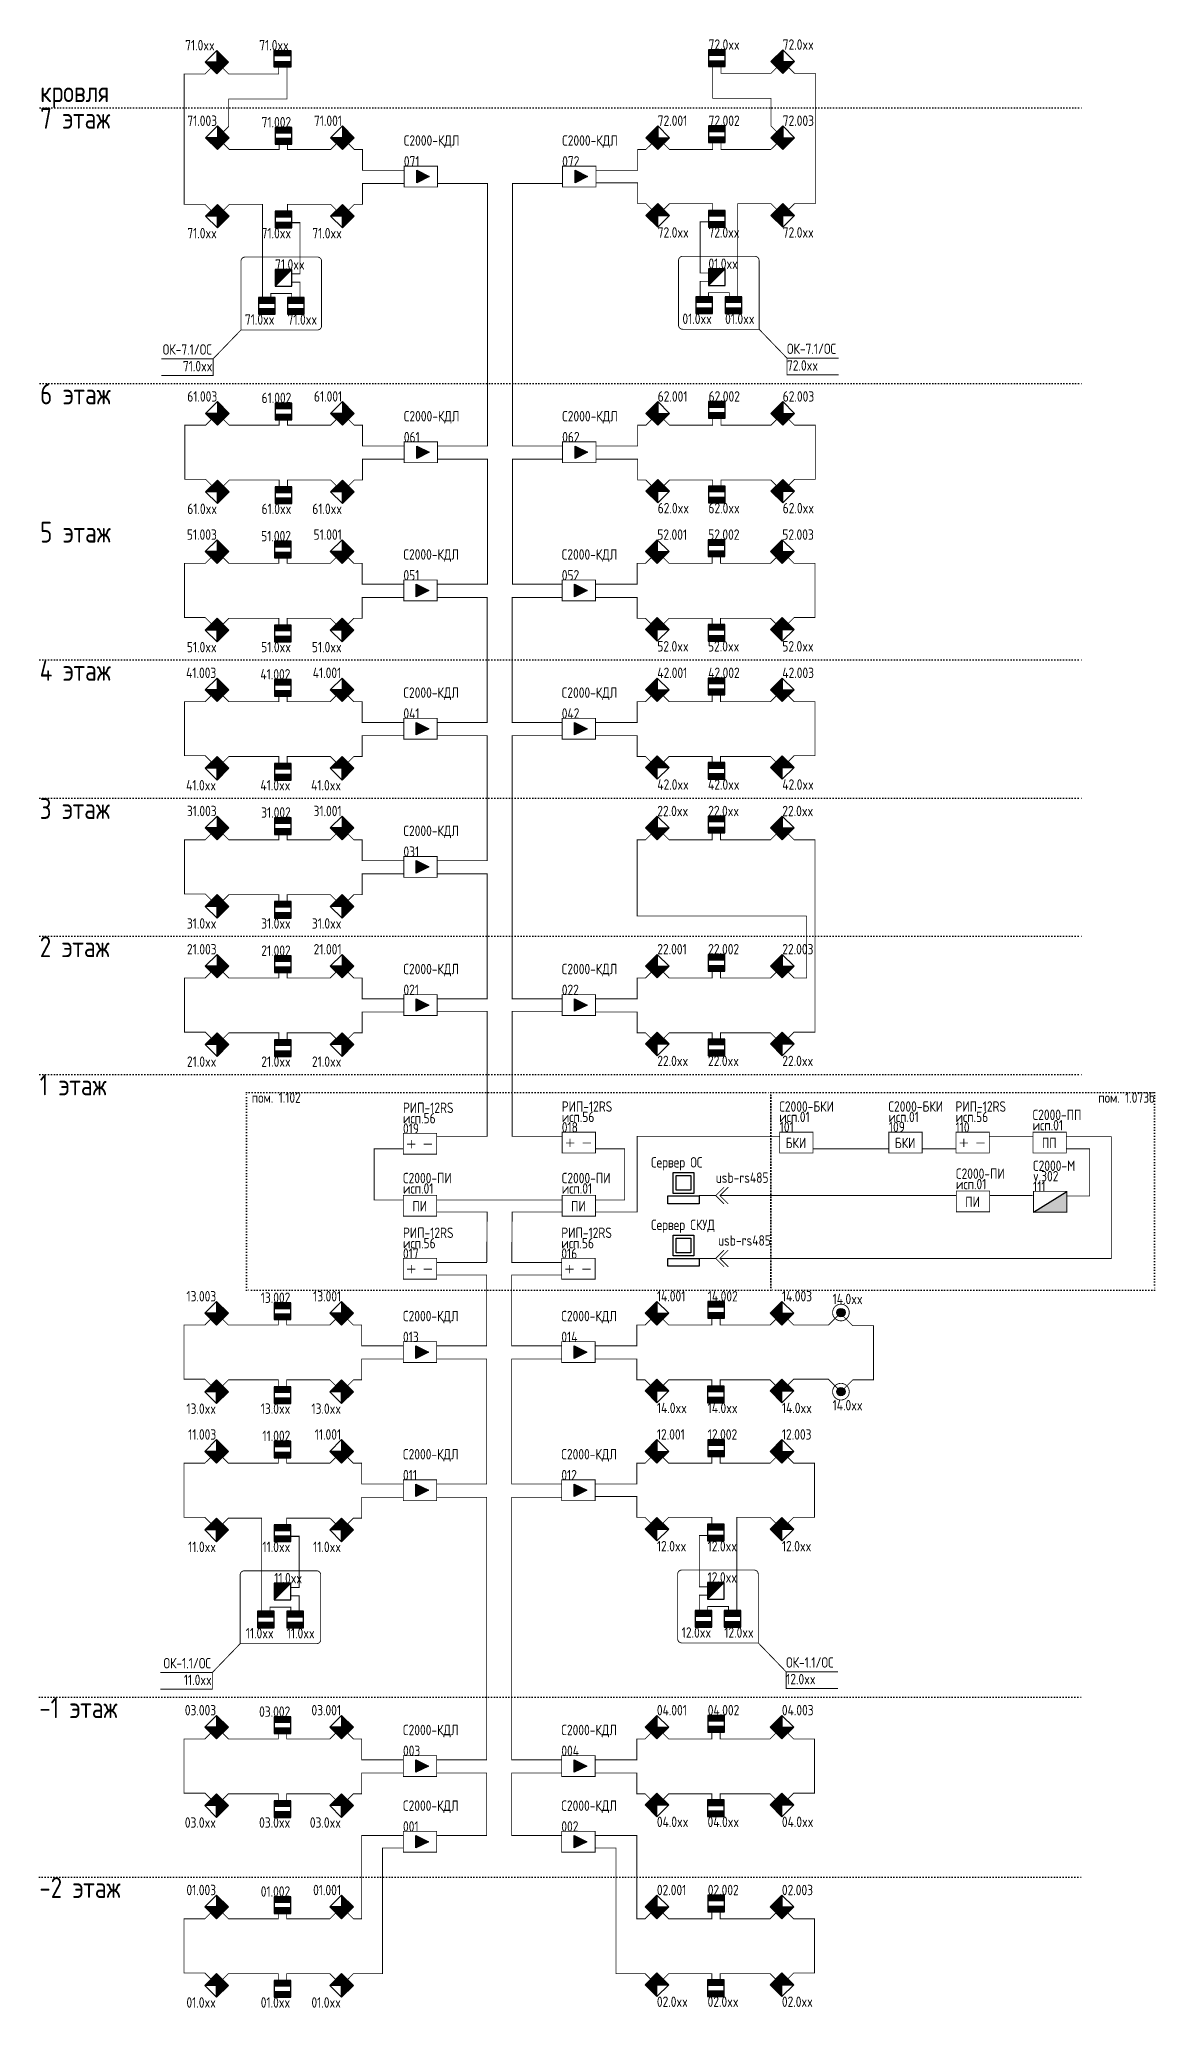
# Model space of a CAD drawing. Header units: millimetres. Extents: x -157 to 111, y -335 to 137.
import ezdxf

# ---------------------------------------------------------------- set-up
doc = ezdxf.new("R2010")
doc.units = ezdxf.units.MM
doc.linetypes.add('ACAD_ISO03W100', pattern=[30, 12, -18])
doc.linetypes.add('ACAD_ISO07W100', pattern=[3, 0, -3])
doc.layers.add('Охранная сигнализация', color=5, linetype='Continuous')
doc.styles.add('-ISOCPEUR-', font='ISOCPEUR.TTF', dxfattribs={"width": 0.8, "height": 2.5})

msp = doc.modelspace()

# ---------------------------------------------------------------- texts
at = {"style": '-ISOCPEUR-'}
for s, width, insert, char_height, attachment_point in [('кровля', 25.9677, (-156.48, 120.78), 5, 7), ('7 этаж', 25.9677, (-156.48, 120.78), 5, 1), ('6 этаж', 25.9677, (-156.48, 54.6), 5, 1), ('5 этаж', 25.9677, (-156.48, 21.43), 5, 1), ('4 этаж', 25.9677, (-156.58, -11.74), 5, 1), ('3 этаж', 25.9677, (-156.58, -44.91), 5, 1), ('2 этаж', 25.9677, (-156.58, -78.08), 5, 1), ('1 этаж', 25.9677, (-156.58, -111.25), 5, 1), (' пом. 1.102', 25.8855, (-106.99, -115.55), 2.5, 1), (' пом. 1.073б', 25.8855, (110.97, -115.55), 2.5, 3), (' Сервер ОС', 20.5318, (-11.15, -132.67), 2.5, 4), (' usb-rs485', 20.5318, (4.37, -136.01), 2.5, 4), (' Сервер СКУД', 20.5318, (-11.15, -147.67), 2.5, 4), (' usb-rs485', 20.5318, (4.93, -151.07), 2.5, 4), ('-1 этаж', 25.9677, (-156.68, -260.73), 5, 1), ('-2 этаж', 25.9677, (-156.68, -303.9), 5, 1)]:
    msp.add_mtext_dynamic_manual_height_columns(s, width=width, gutter_width=12.5, heights=[0], dxfattribs=dict(at, insert=insert, char_height=char_height, attachment_point=attachment_point))

# ---------------------------------------------------------------- blocks, each defined once
blk = doc.blocks.new('*U21')
h = blk.add_hatch(color=256)
h.dxf.hatch_style = 1
h.paths.add_polyline_path([(2.83, 0), (5.66, 2.83), (2.83, 2.83), (2.83, 5.66), (0, 2.83)])
for points in [[(2.83, 0), (5.66, 2.83), (2.83, 5.66), (0, 2.83)], [(2.83, 2.83), (5.66, 2.83), (2.83, 5.66), (2.83, 2.83)]]:
    blk.add_lwpolyline(points, close=True)
at = {"style": '-ISOCPEUR-', "width": 0.8}
blk.add_attdef('ADDR', (2.83, 5.66), '', height=2.5, dxfattribs=at)
blk = doc.blocks.new('*U27')
h = blk.add_hatch(color=256)
h.dxf.hatch_style = 1
h.paths.add_polyline_path([(0, 1.3), (0, 0), (4, 0), (4, 1.3)])
h.paths.add_polyline_path([(0, 4), (0, 2.7), (4, 2.7), (4, 4)])
for points in [[(0, 0), (4, 0), (4, 4), (0, 4)], [(0, 2.7), (4, 2.7), (4, 4), (0, 4)], [(0, 0), (4, 0), (4, 1.3), (0, 1.3)]]:
    blk.add_lwpolyline(points, close=True)
at = {"style": '-ISOCPEUR-', "width": 0.8}
blk.add_attdef('ADDR', (0, 4), '', height=2.5, dxfattribs=at)
blk = doc.blocks.new('*U17')
h = blk.add_hatch(color=256)
h.dxf.hatch_style = 1
h.paths.add_polyline_path([(3.1, 1.1), (6.1, 2.6), (3.1, 4.1)])
at = {"const_width": 0.2}
blk.add_lwpolyline([(0.1, 0.1), (8.1, 0.1), (8.1, 5.1), (0.1, 5.1)], close=True, dxfattribs=at)
blk.add_lwpolyline([(3.1, 4.1), (6.1, 2.6), (6.1, 2.6), (3.1, 1.1)], close=True)
at = {"style": '-ISOCPEUR-', "width": 0.8, "flags": 8}
for tag, p in [('TYPE', (0, 10)), ('REV', (0, 7.5))]:
    blk.add_attdef(tag, p, '', height=2.5, dxfattribs=at)
at = {"style": '-ISOCPEUR-', "width": 0.8}
blk.add_attdef('ADDR', (0, 5), '', height=2.5, dxfattribs=at)
blk = doc.blocks.new('*U22')
h = blk.add_hatch(color=256)
h.dxf.hatch_style = 1
h.paths.add_polyline_path([(0, -2.83), (2.83, -5.66), (2.83, -2.83), (5.66, -2.83), (2.83, 0)])
for points in [[(2.83, 0), (5.66, -2.83), (2.83, -5.66), (0, -2.83)], [(2.83, -2.83), (5.66, -2.83), (2.83, -5.66), (2.83, -2.83)]]:
    blk.add_lwpolyline(points, close=True)
at = {"style": '-ISOCPEUR-', "width": 0.8}
blk.add_attdef('ADDR', (2.83, -5.66), '', height=2.5, dxfattribs=at)
blk = doc.blocks.new('*U28')
h = blk.add_hatch(color=256)
h.dxf.hatch_style = 1
h.paths.add_polyline_path([(0, -2.7), (0, -4), (4, -4), (4, -2.7)])
h.paths.add_polyline_path([(0, 0), (0, -1.3), (4, -1.3), (4, 0)])
for points in [[(0, -4), (4, -4), (4, 0), (0, 0)], [(0, -1.3), (4, -1.3), (4, 0), (0, 0)], [(0, -4), (4, -4), (4, -2.7), (0, -2.7)]]:
    blk.add_lwpolyline(points, close=True)
at = {"style": '-ISOCPEUR-', "width": 0.8}
blk.add_attdef('ADDR', (0, -4), '', height=2.5, dxfattribs=at)
blk = doc.blocks.new('*U23')
h = blk.add_hatch(color=256)
h.dxf.hatch_style = 1
h.paths.add_polyline_path([(0, 2.83), (-2.83, 5.66), (-2.83, 2.83), (-5.66, 2.83), (-2.83, 0)])
for points in [[(-2.83, 0), (-5.66, 2.83), (-2.83, 5.66), (0, 2.83)], [(-2.83, 2.83), (-5.66, 2.83), (-2.83, 5.66), (-2.83, 2.83)]]:
    blk.add_lwpolyline(points, close=True)
at = {"style": '-ISOCPEUR-', "width": 0.8}
blk.add_attdef('ADDR', (-2.83, 5.66), '', height=2.5, dxfattribs=at)
blk = doc.blocks.new('*U30')
h = blk.add_hatch(color=256)
h.dxf.hatch_style = 1
h.paths.add_polyline_path([(-4, 1.3), (-4, 0), (0, 0), (0, 1.3)])
h.paths.add_polyline_path([(-4, 4), (-4, 2.7), (0, 2.7), (0, 4)])
for points in [[(-4, 0), (0, 0), (0, 4), (-4, 4)], [(-4, 2.7), (0, 2.7), (0, 4), (-4, 4)], [(-4, 0), (0, 0), (0, 1.3), (-4, 1.3)]]:
    blk.add_lwpolyline(points, close=True)
at = {"style": '-ISOCPEUR-', "width": 0.8}
blk.add_attdef('ADDR', (0, 4), '', height=2.5, dxfattribs=at)
blk = doc.blocks.new('*U24')
h = blk.add_hatch(color=256)
h.dxf.hatch_style = 1
h.paths.add_polyline_path([(-2.83, 0), (-5.66, -2.83), (-2.83, -2.83), (-2.83, -5.66), (0, -2.83)])
for points in [[(-2.83, 0), (-5.66, -2.83), (-2.83, -5.66), (0, -2.83)], [(-2.83, -2.83), (-5.66, -2.83), (-2.83, -5.66), (-2.83, -2.83)]]:
    blk.add_lwpolyline(points, close=True)
at = {"style": '-ISOCPEUR-', "width": 0.8}
blk.add_attdef('ADDR', (-2.83, -5.66), '', height=2.5, dxfattribs=at)
blk = doc.blocks.new('*U29')
h = blk.add_hatch(color=256)
h.dxf.hatch_style = 1
h.paths.add_polyline_path([(-4, -2.7), (-4, -4), (0, -4), (0, -2.7)])
h.paths.add_polyline_path([(-4, 0), (-4, -1.3), (0, -1.3), (0, 0)])
for points in [[(-4, -4), (0, -4), (0, 0), (-4, 0)], [(-4, -1.3), (0, -1.3), (0, 0), (-4, 0)], [(-4, -4), (0, -4), (0, -2.7), (-4, -2.7)]]:
    blk.add_lwpolyline(points, close=True)
at = {"style": '-ISOCPEUR-', "width": 0.8}
blk.add_attdef('ADDR', (0, -4), '', height=2.5, dxfattribs=at)
blk = doc.blocks.new('*U35')
h = blk.add_hatch(color=256)
h.dxf.hatch_style = 1
h.paths.add_polyline_path([(0, 4), (0, 0), (4, 4)])
for points in [[(0, 0), (4, 0), (4, 4), (0, 4)], [(0, 0), (4, 0), (4, 4), (0, 0)]]:
    blk.add_lwpolyline(points, close=True)
at = {"style": '-ISOCPEUR-', "width": 0.8}
blk.add_attdef('ADDR', (0, 4), '', height=2.5, dxfattribs=at)
blk = doc.blocks.new('*U26')
h = blk.add_hatch(color=256)
h.dxf.hatch_style = 1
h.paths.add_polyline_path([(0, -2.7), (0, -4), (4, -4), (4, -2.7)])
h.paths.add_polyline_path([(0, 0), (0, -1.3), (4, -1.3), (4, 0)])
for points in [[(0, -4), (4, -4), (4, 0), (0, 0)], [(0, -1.3), (4, -1.3), (4, 0), (0, 0)], [(0, -4), (4, -4), (4, -2.7), (0, -2.7)]]:
    blk.add_lwpolyline(points, close=True)
at = {"style": '-ISOCPEUR-', "width": 0.8}
blk.add_attdef('ADDR', (0, -4), '', height=2.5, dxfattribs=at)
blk = doc.blocks.new('*U31')
h = blk.add_hatch(color=256)
h.dxf.hatch_style = 1
h.paths.add_polyline_path([(-4, -2.7), (-4, -4), (0, -4), (0, -2.7)])
h.paths.add_polyline_path([(-4, 0), (-4, -1.3), (0, -1.3), (0, 0)])
for points in [[(-4, -4), (0, -4), (0, 0), (-4, 0)], [(-4, -1.3), (0, -1.3), (0, 0), (-4, 0)], [(-4, -4), (0, -4), (0, -2.7), (-4, -2.7)]]:
    blk.add_lwpolyline(points, close=True)
at = {"style": '-ISOCPEUR-', "width": 0.8}
blk.add_attdef('ADDR', (0, -4), '', height=2.5, dxfattribs=at)
blk = doc.blocks.new('*U33')
at = {"const_width": 0.2}
blk.add_lwpolyline([(0, 0), (18.34, 0, 0.414214), (19.34, 1), (19.34, 16.5, 0.414214), (18.34, 17.5), (1, 17.5, 0.414214), (0, 16.5)], format="xyb", close=True, dxfattribs=at)
for points in [[(0, 0), (-6.69, -6.93)], [(-6.69, -6.93), (-6.69, -10.93), (-19.13, -10.93)], [(-6.69, -6.93), (-19.13, -6.93)]]:
    blk.add_lwpolyline(points, dxfattribs=at)
at = {"style": '-ISOCPEUR-', "width": 0.8}
for tag, p in [('UIN', (-9.48, -5.93)), ('ADDR', (-9.48, -9.93))]:
    blk.add_attdef(tag, p, '', height=2.5, dxfattribs=at)
blk = doc.blocks.new('*U34')
at = {"const_width": 0.2}
blk.add_lwpolyline([(0, 0), (-18.34, 0, -0.414214), (-19.34, 1), (-19.34, 16.5, -0.414214), (-18.34, 17.5), (-1, 17.5, -0.414214), (0, 16.5)], format="xyb", close=True, dxfattribs=at)
for points in [[(0, 0), (6.69, -6.93)], [(6.69, -6.93), (6.69, -10.93), (19.13, -10.93)], [(6.69, -6.93), (19.13, -6.93)]]:
    blk.add_lwpolyline(points, dxfattribs=at)
at = {"style": '-ISOCPEUR-', "width": 0.8}
for tag, p in [('UIN', (6.69, -5.93)), ('ADDR', (6.69, -9.93))]:
    blk.add_attdef(tag, p, '', height=2.5, dxfattribs=at)
blk = doc.blocks.new('*U16')
at = {"const_width": 0.2}
blk.add_lwpolyline([(0.1, 0.1), (8.1, 0.1), (8.1, 5.1), (0.1, 5.1)], close=True, dxfattribs=at)
for points in [[(1, 2.5), (3, 2.5)], [(2, 3.5), (2, 1.5)], [(5, 2.5), (7, 2.5)]]:
    blk.add_lwpolyline(points, dxfattribs=at)
at = {"style": '-ISOCPEUR-', "width": 0.8, "flags": 8}
for tag, p in [('TYPE', (0, 10)), ('REV', (0, 7.5))]:
    blk.add_attdef(tag, p, '', height=2.5, dxfattribs=at)
at = {"style": '-ISOCPEUR-', "width": 0.8}
blk.add_attdef('ADDR', (0, 5), '', height=2.5, dxfattribs=at)
blk = doc.blocks.new('*U38')
at = {"const_width": 0.2}
blk.add_lwpolyline([(0.1, 0.1), (8.1, 0.1), (8.1, 5.1), (0.1, 5.1)], close=True, dxfattribs=at)
at = {"insert": (4, 2.5), "char_height": 2.5, "attachment_point": 5, "style": '-ISOCPEUR-'}
blk.add_mtext_dynamic_manual_height_columns('ПП', width=8, gutter_width=10, heights=[0], dxfattribs=at)
at = {"style": '-ISOCPEUR-', "width": 0.8, "flags": 8}
for tag, p in [('TYPE', (0, 8)), ('REV', (0, 5.5))]:
    blk.add_attdef(tag, p, '', height=2.5, dxfattribs=at)
blk = doc.blocks.new('*U18')
at = {"const_width": 0.2}
blk.add_lwpolyline([(0.1, 0.1), (8.1, 0.1), (8.1, 5.1), (0.1, 5.1)], close=True, dxfattribs=at)
at = {"insert": (4, 2.5), "char_height": 2.5, "attachment_point": 5, "style": '-ISOCPEUR-'}
blk.add_mtext_dynamic_manual_height_columns('БКИ', width=8, gutter_width=10, heights=[0], dxfattribs=at)
at = {"style": '-ISOCPEUR-', "width": 0.8, "flags": 8}
for tag, p in [('TYPE', (0, 10)), ('REV', (0, 7.5))]:
    blk.add_attdef(tag, p, '', height=2.5, dxfattribs=at)
at = {"style": '-ISOCPEUR-', "width": 0.8}
blk.add_attdef('ADDR', (0.1, 5.1), '', height=2.5, dxfattribs=at)
blk = doc.blocks.new('*U19')
at = {"const_width": 0.2}
blk.add_lwpolyline([(0.1, 0.1), (8.1, 0.1), (8.1, 5.1), (0.1, 5.1)], close=True, dxfattribs=at)
at = {"insert": (4, 2.5), "char_height": 2.5, "attachment_point": 5, "style": '-ISOCPEUR-'}
blk.add_mtext_dynamic_manual_height_columns('ПИ', width=8, gutter_width=10, heights=[0], dxfattribs=at)
at = {"style": '-ISOCPEUR-', "width": 0.8, "flags": 8}
for tag, p in [('TYPE', (0, 8)), ('REV', (0, 5.5))]:
    blk.add_attdef(tag, p, '', height=2.5, dxfattribs=at)
blk = doc.blocks.new('*U20')
h = blk.add_hatch(color=256)
h.dxf.hatch_style = 1
h.paths.add_polyline_path([(0.1, 0.1), (8.1, 0.1), (8.1, 5.1)])
blk.add_line((0.1, 0.1), (8.1, 5.1))
at = {"const_width": 0.2}
blk.add_lwpolyline([(0.1, 0.1), (8.1, 0.1), (8.1, 5.1), (0.1, 5.1)], close=True, dxfattribs=at)
at = {"style": '-ISOCPEUR-', "width": 0.8, "flags": 8}
for tag, p in [('TYPE', (0, 10)), ('REV', (0, 7.5))]:
    blk.add_attdef(tag, p, '', height=2.5, dxfattribs=at)
at = {"style": '-ISOCPEUR-', "width": 0.8}
blk.add_attdef('ADDR', (0, 5), '', height=2.5, dxfattribs=at)
blk = doc.blocks.new('*U40')
h = blk.add_hatch(color=256)
h.dxf.hatch_style = 1
h.paths.add_polyline_path([(3, -2, 1), (1, -2, 1)])
at = {"const_width": 0.2}
blk.add_lwpolyline([(2, -4, 1), (2, 0, 1), (2, -4)], format="xyb", dxfattribs=at)
blk.add_circle((2, -2), 1)
at = {"style": '-ISOCPEUR-', "width": 0.8}
blk.add_attdef('ADDR', (0, -4), '', height=2.5, dxfattribs=at)
blk = doc.blocks.new('*U41')
h = blk.add_hatch(color=256)
h.dxf.hatch_style = 1
h.paths.add_polyline_path([(3, 2, 1), (1, 2, 1)])
at = {"const_width": 0.2}
blk.add_lwpolyline([(2, 0, 1), (2, 4, 1), (2, 0)], format="xyb", dxfattribs=at)
blk.add_circle((2, 2), 1)
at = {"style": '-ISOCPEUR-', "width": 0.8}
blk.add_attdef('ADDR', (0, 4), '', height=2.5, dxfattribs=at)

# ---------------------------------------------------------------- linework, layer by layer
at = {"linetype": 'ACAD_ISO07W100', "ltscale": 0.2}
for p, q in [((-156.48, 120.78), (93.55, 120.78)), ((-156.48, 54.6), (93.55, 54.6)), ((-156.58, -11.74), (93.55, -11.74)), ((-156.58, -44.91), (93.55, -44.91)), ((-156.58, -78.08), (93.55, -78.08)), ((-156.58, -111.25), (93.55, -111.25)), ((-156.68, -260.73), (93.45, -260.73)), ((-156.68, -303.9), (93.45, -303.9))]:
    msp.add_line(p, q, dxfattribs=at)
for p, q in [((-4.6, -139.78), (-4.6, -134.78)), ((-4.6, -134.78), (0.4, -134.78)), ((-3.85, -139.03), (-3.85, -135.53)), ((-3.85, -135.53), (-0.35, -135.53)), ((-0.35, -135.53), (-0.35, -139.03)), ((0.4, -134.78), (0.4, -139.78)), ((-5.85, -140.4), (1.65, -140.4)), ((-5.85, -142.28), (-5.85, -140.4)), ((0.4, -139.78), (-4.6, -139.78)), ((-0.35, -139.03), (-3.85, -139.03)), ((1.65, -140.4), (1.65, -142.28)), ((1.65, -142.28), (-5.85, -142.28)), ((-4.6, -154.78), (-4.6, -149.78)), ((-4.6, -149.78), (0.4, -149.78)), ((-3.85, -154.03), (-3.85, -150.53)), ((-3.85, -150.53), (-0.35, -150.53)), ((-0.35, -150.53), (-0.35, -154.03)), ((0.4, -149.78), (0.4, -154.78)), ((-5.85, -155.4), (1.65, -155.4)), ((-5.85, -157.28), (-5.85, -155.4)), ((0.4, -154.78), (-4.6, -154.78)), ((-0.35, -154.03), (-3.85, -154.03)), ((1.65, -155.4), (1.65, -157.28)), ((1.65, -157.28), (-5.85, -157.28))]:
    msp.add_line(p, q)
at = {"const_width": 0.2}
for points in [[(-61.11, 39.6), (-49.11, 39.6), (-49.11, 102.6), (-61.11, 102.6)], [(-31.11, 39.6), (-43.11, 39.6), (-43.11, 102.6), (-31.11, 102.6)], [(-61.11, 6.43), (-49.11, 6.43), (-49.11, 36.43), (-61.11, 36.43)], [(-31.11, 6.43), (-43.11, 6.43), (-43.11, 36.43), (-31.11, 36.43)], [(-61.21, -26.74), (-49.21, -26.74), (-49.21, 3.26), (-61.21, 3.26)], [(-31.21, -26.74), (-43.21, -26.74), (-43.21, 3.26), (-31.21, 3.26)], [(-61.21, -59.91), (-49.21, -59.91), (-49.21, -29.91), (-61.21, -29.91)], [(-31.21, -93.08), (-43.21, -93.08), (-43.21, -29.91), (-31.21, -29.91)], [(-61.21, -93.08), (-49.21, -93.08), (-49.21, -63.08), (-61.21, -63.08)], [(-61.21, -126.08), (-49.21, -126.08), (-49.21, -96.08), (-61.21, -96.08)], [(-31.21, -126.08), (-43.21, -126.08), (-43.21, -96.08), (-31.21, -96.08)], [(20.99, -126.08), (-13.21, -126.08), (-13.21, -144.25), (-23.21, -144.25)], [(89.79, -126.18), (100.59, -126.18), (100.59, -155.4), (6.65, -155.4)], [(71.29, -126.18), (81.79, -126.18)], [(-69.31, -129.08), (-76.31, -129.08), (-76.31, -141.38), (-69.31, -141.38)], [(-23.21, -129.08), (-16.21, -129.08), (-16.21, -141.38), (-23.21, -141.38)], [(55.19, -129.08), (63.29, -129.08)], [(89.79, -129.08), (95.39, -129.08), (95.39, -140.4), (89.89, -140.4)], [(-61.31, -141.38), (-31.31, -141.38)], [(1.65, -140.3), (5.65, -140.3)], [(7.65, -138.3), (5.65, -140.3), (7.65, -142.3)], [(8.65, -138.3), (6.65, -140.3), (8.65, -142.3)], [(6.65, -140.3), (63.39, -140.3)], [(71.29, -140.3), (81.69, -140.3)], [(-61.31, -156.38), (-49.31, -156.38), (-49.21, -144.25), (-61.21, -144.25)], [(-31.31, -156.38), (-43.31, -156.38), (-43.21, -144.25), (-31.21, -144.25)], [(5.65, -155.4), (1.65, -155.4)], [(7.65, -153.4), (5.65, -155.4), (7.65, -157.4)], [(8.65, -153.4), (6.65, -155.4), (8.65, -157.4)], [(-61.31, -176.38), (-49.31, -176.38), (-49.31, -159.38), (-61.31, -159.38)], [(-31.31, -176.38), (-43.31, -176.38), (-43.31, -159.38), (-31.31, -159.38)], [(-61.31, -209.55), (-49.31, -209.55), (-49.31, -179.55), (-61.31, -179.55)], [(-31.31, -209.55), (-43.31, -209.55), (-43.31, -179.55), (-31.31, -179.55)], [(-61.31, -275.73), (-49.31, -275.73), (-49.31, -212.73), (-61.31, -212.73)], [(-31.31, -275.73), (-43.31, -275.73), (-43.31, -212.73), (-31.31, -212.73)], [(-61.31, -293.9), (-49.31, -293.9), (-49.31, -278.9), (-61.31, -278.9)], [(-31.31, -293.9), (-43.31, -293.9), (-43.31, -278.9), (-31.31, -278.9)]]:
    msp.add_lwpolyline(points, dxfattribs=at)
for points in [[(-96.11, 93.25), (-94.11, 93.25)], [(-96.31, -222.08), (-94.31, -222.08)]]:
    msp.add_lwpolyline(points)
at = {"linetype": 'ACAD_ISO07W100', "ltscale": 0.2}
for points in [[(-106.99, -115.55), (18.83, -115.55), (18.83, -162.98), (-106.99, -162.98)], [(18.83, -115.55), (110.97, -115.55), (110.97, -162.98), (18.83, -162.98)]]:
    msp.add_lwpolyline(points, close=True, dxfattribs=at)
at = {"linetype": 'ACAD_ISO03W100', "ltscale": 0.1, "const_width": 0.2}
msp.add_lwpolyline([(28.99, -129.08), (47.19, -129.08)], dxfattribs=at)
at = {"layer": 'Охранная сигнализация', "linetype": 'ACAD_ISO03W100', "ltscale": 0.1, "const_width": 0.2}
for points in [[(-114.09, 131.73), (-116.92, 128.9), (-121.92, 128.9), (-121.92, 97.62), (-116.92, 97.62), (-114.09, 94.79)], [(21.72, 131.88), (24.55, 129.05), (29.55, 129.05), (29.55, 97.78), (24.55, 97.78), (21.72, 94.95)], [(-113.93, 47.43), (-116.76, 44.6), (-121.76, 44.6), (-121.76, 31.6), (-116.76, 31.6), (-113.93, 28.78)], [(21.72, 47.43), (24.55, 44.6), (29.55, 44.6), (29.55, 31.6), (24.55, 31.6), (21.72, 28.78)], [(-114.03, 14.26), (-116.86, 11.43), (-121.86, 11.43), (-121.86, -1.57), (-116.86, -1.57), (-114.03, -4.4)], [(21.62, 14.26), (24.45, 11.43), (29.45, 11.43), (29.45, -1.57), (24.45, -1.57), (21.62, -4.4)], [(-114.03, -18.91), (-116.86, -21.74), (-121.86, -21.74), (-121.86, -34.74), (-116.86, -34.74), (-114.03, -37.57)], [(21.62, -18.91), (24.45, -21.74), (29.45, -21.74), (29.45, -34.74), (24.45, -34.74), (21.62, -37.57)], [(-114.03, -52.08), (-116.86, -54.91), (-121.86, -54.91), (-121.86, -67.91), (-116.86, -67.91), (-114.03, -70.74)], [(21.62, -52.08), (24.45, -54.91), (29.45, -54.91), (29.45, -101.08), (24.45, -101.08), (21.62, -103.91)], [(-114.03, -85.25), (-116.86, -88.08), (-121.86, -88.08), (-121.86, -101.08), (-116.86, -101.08), (-114.03, -103.91)], [(-114.13, -168.55), (-116.96, -171.38), (-121.96, -171.38), (-121.96, -184.38), (-116.96, -184.38), (-114.13, -187.21)], [(35.69, -168.73), (38.52, -171.55), (43.52, -171.55), (43.52, -184.55), (38.52, -184.55), (35.69, -187.38)], [(-114.13, -201.73), (-116.96, -204.55), (-121.96, -204.55), (-121.96, -217.55), (-116.96, -217.55), (-114.13, -220.38)], [(21.52, -201.73), (24.35, -204.55), (29.35, -204.55), (29.35, -217.55), (24.35, -217.55), (21.52, -220.38)], [(-114.13, -267.9), (-116.96, -270.73), (-121.96, -270.73), (-121.96, -283.73), (-116.96, -283.73), (-114.13, -286.55)], [(21.52, -267.9), (24.35, -270.73), (29.35, -270.73), (29.35, -283.73), (24.35, -283.73), (21.52, -286.55)], [(-114.13, -311.07), (-116.96, -313.9), (-121.96, -313.9), (-121.96, -326.9), (-116.96, -326.9), (-114.13, -329.73)], [(21.52, -311.07), (24.35, -313.9), (29.35, -313.9), (29.35, -326.9), (24.35, -326.9), (21.52, -329.73)]]:
    msp.add_lwpolyline(points, dxfattribs=at)
at = {"layer": 'Охранная сигнализация', "const_width": 0.2}
for points in [[(-112.52, 112.19), (-114.09, 113.45), (-111.26, 116.28), (-111.26, 122.9), (-97.26, 122.9), (-97.26, 128.9), (-97.26, 130.56), (-99.26, 130.56), (-99.26, 128.9), (-111.26, 128.9), (-114.09, 131.73)], [(20.15, 112.34), (21.72, 113.6), (18.89, 116.43), (18.89, 123.05), (4.89, 123.05), (4.89, 129.05), (4.89, 130.71), (6.89, 130.71), (6.89, 129.05), (18.89, 129.05), (21.72, 131.88)], [(-69.11, 105.78), (-79.11, 105.78), (-79.11, 110.78), (-81.11, 110.78), (-83.93, 113.6), (-86.76, 110.78), (-97.11, 110.78), (-97.11, 112.08), (-99.11, 112.08), (-99.11, 110.78), (-111.11, 110.78), (-113.93, 113.6)], [(-23.11, 105.78), (-13.11, 105.78), (-13.11, 110.78), (-11.11, 110.78), (-8.28, 113.6), (-5.45, 110.78), (4.89, 110.78), (4.89, 112.43), (6.89, 112.43), (6.89, 110.78), (18.89, 110.78), (21.72, 113.6)], [(-69.11, 102.6), (-79.11, 102.6), (-79.11, 97.6), (-81.11, 97.6), (-83.93, 94.78), (-86.76, 97.6), (-97.11, 97.6), (-97.11, 95.95)], [(-23.11, 102.78), (-13.11, 102.78), (-13.11, 97.78), (-11.11, 97.78), (-8.28, 94.95), (-5.45, 97.78), (4.89, 97.78), (4.89, 96.12)], [(-96.11, 93.25), (-94.11, 93.25), (-94.11, 80.95), (-96.11, 80.95), (-96.11, 78.95), (-94.11, 78.95), (-94.11, 75.23), (-96.11, 75.23), (-96.11, 76.23), (-101.11, 76.23), (-101.11, 75.23), (-103.11, 75.23), (-103.11, 97.6), (-111.11, 97.6), (-113.93, 94.78)], [(3.89, 93.42), (1.89, 93.42), (1.89, 81.12), (3.89, 81.12), (3.89, 79.12), (1.89, 79.12), (1.89, 75.4), (3.89, 75.4), (3.89, 76.4), (8.89, 76.4), (8.89, 75.4), (10.89, 75.4), (10.89, 97.78), (18.89, 97.78), (21.72, 94.95)], [(-69.11, 39.6), (-79.11, 39.6), (-79.11, 44.6), (-81.11, 44.6), (-83.93, 47.43), (-86.76, 44.6), (-97.11, 44.6), (-97.11, 45.9), (-99.11, 45.9), (-99.11, 44.6), (-111.11, 44.6), (-113.93, 47.43)], [(-23.11, 39.6), (-13.11, 39.6), (-13.11, 44.6), (-11.11, 44.6), (-8.28, 47.43), (-5.45, 44.6), (4.89, 44.6), (4.89, 46.26), (6.89, 46.26), (6.89, 44.6), (18.89, 44.6), (21.72, 47.43)], [(-69.11, 36.43), (-79.11, 36.43), (-79.11, 31.43), (-81.11, 31.43), (-83.93, 28.6), (-86.76, 31.43), (-97.11, 31.43), (-97.11, 29.78), (-99.11, 29.78), (-99.11, 31.43), (-111.11, 31.43), (-113.93, 28.6)], [(-23.11, 36.43), (-13.11, 36.43), (-13.11, 31.43), (-11.11, 31.43), (-8.28, 28.6), (-5.45, 31.43), (4.89, 31.43), (4.89, 29.95), (6.89, 29.95), (6.89, 31.43), (18.89, 31.43), (21.72, 28.6)], [(-69.21, 6.43), (-79.21, 6.43), (-79.21, 11.43), (-81.21, 11.43), (-84.03, 14.26), (-86.86, 11.43), (-97.21, 11.43), (-97.21, 12.73), (-99.21, 12.73), (-99.21, 11.43), (-111.21, 11.43), (-114.03, 14.26)], [(-23.21, 6.43), (-13.21, 6.43), (-13.21, 11.43), (-11.21, 11.43), (-8.38, 14.26), (-5.55, 11.43), (4.79, 11.43), (4.79, 13.09), (6.79, 13.09), (6.79, 11.43), (18.79, 11.43), (21.62, 14.26)], [(-69.21, 3.26), (-79.21, 3.26), (-79.21, -1.74), (-81.21, -1.74), (-84.03, -4.57), (-86.86, -1.74), (-97.21, -1.74), (-97.21, -3.4), (-99.21, -3.4), (-99.21, -1.74), (-111.21, -1.74), (-114.03, -4.57)], [(-23.21, 3.26), (-13.21, 3.26), (-13.21, -1.74), (-11.21, -1.74), (-8.38, -4.57), (-5.55, -1.74), (4.79, -1.74), (4.79, -3.22), (6.79, -3.22), (6.79, -1.74), (18.79, -1.74), (21.62, -4.57)], [(-69.21, -26.74), (-79.21, -26.74), (-79.21, -21.74), (-81.21, -21.74), (-84.03, -18.91), (-86.86, -21.74), (-97.21, -21.74), (-97.21, -20.44), (-99.21, -20.44), (-99.21, -21.74), (-111.21, -21.74), (-114.03, -18.91)], [(-23.21, -26.74), (-13.21, -26.74), (-13.21, -21.74), (-11.21, -21.74), (-8.38, -18.91), (-5.55, -21.74), (4.79, -21.74), (4.79, -20.08), (6.79, -20.08), (6.79, -21.74), (18.79, -21.74), (21.62, -18.91)], [(-69.21, -29.91), (-79.21, -29.91), (-79.21, -34.91), (-81.21, -34.91), (-84.03, -37.74), (-86.86, -34.91), (-97.21, -34.91), (-97.21, -36.57), (-99.21, -36.57), (-99.21, -34.91), (-111.21, -34.91), (-114.03, -37.74)], [(-23.21, -29.91), (-13.21, -29.91), (-13.21, -34.91), (-11.21, -34.91), (-8.38, -37.74), (-5.55, -34.91), (4.79, -34.91), (4.79, -36.4), (6.79, -36.4), (6.79, -34.91), (18.79, -34.91), (21.62, -37.74)], [(-69.21, -59.91), (-79.21, -59.91), (-79.21, -54.91), (-81.21, -54.91), (-84.03, -52.08), (-86.86, -54.91), (-97.21, -54.91), (-97.21, -53.61), (-99.21, -53.61), (-99.21, -54.91), (-111.21, -54.91), (-114.03, -52.08)], [(27.45, -73.19), (-13.21, -73.19), (-13.21, -54.91), (-11.21, -54.91), (-8.38, -52.08), (-5.55, -54.91), (4.79, -54.91), (4.79, -53.25), (6.79, -53.25), (6.79, -54.91), (18.79, -54.91), (21.62, -52.08)], [(-69.21, -63.08), (-79.21, -63.08), (-79.21, -68.08), (-81.21, -68.08), (-84.03, -70.91), (-86.86, -68.08), (-97.21, -68.08), (-97.21, -69.74), (-99.21, -69.74), (-99.21, -68.08), (-111.21, -68.08), (-114.03, -70.91)], [(21.62, -85.25), (24.45, -88.08), (27.45, -88.08), (27.45, -73.19)], [(-69.21, -93.08), (-79.21, -93.08), (-79.21, -88.08), (-81.21, -88.08), (-84.03, -85.25), (-86.86, -88.08), (-97.21, -88.08), (-97.21, -86.78), (-99.21, -86.78), (-99.21, -88.08), (-111.21, -88.08), (-114.03, -85.25)], [(-23.21, -93.08), (-13.21, -93.08), (-13.21, -88.08), (-11.21, -88.08), (-8.38, -85.25), (-5.55, -88.08), (4.79, -88.08), (4.79, -86.43), (6.79, -86.43), (6.79, -88.08), (18.79, -88.08), (21.62, -85.25)], [(-69.21, -96.25), (-79.21, -96.25), (-79.21, -101.25), (-81.21, -101.25), (-84.03, -104.08), (-86.86, -101.25), (-97.21, -101.25), (-97.21, -102.91), (-99.21, -102.91), (-99.21, -101.25), (-111.21, -101.25), (-114.03, -104.08)], [(-23.21, -96.25), (-13.21, -96.25), (-13.21, -101.25), (-11.21, -101.25), (-8.38, -104.08), (-5.55, -101.25), (4.79, -101.25), (4.79, -102.74), (6.79, -102.74), (6.79, -101.25), (18.79, -101.25), (21.62, -104.08)], [(-69.31, -176.38), (-79.31, -176.38), (-79.31, -171.38), (-81.31, -171.38), (-84.13, -168.55), (-86.96, -171.38), (-97.31, -171.38), (-97.31, -170.08), (-99.31, -170.08), (-99.31, -171.38), (-111.31, -171.38), (-114.13, -168.55)], [(-23.31, -176.38), (-13.31, -176.38), (-13.31, -171.38), (-11.31, -171.38), (-8.48, -168.55), (-5.65, -171.38), (4.69, -171.38), (4.69, -169.73), (6.69, -169.73), (6.69, -171.38), (18.69, -171.38), (21.52, -168.55)], [(35.69, -168.38), (32.69, -171.38), (32.69, -171.38), (24.35, -171.38), (21.52, -168.55)], [(-69.31, -179.55), (-79.31, -179.55), (-79.31, -184.55), (-81.31, -184.55), (-84.13, -187.38), (-86.96, -184.55), (-97.31, -184.55), (-97.31, -186.21), (-99.31, -186.21), (-99.31, -184.55), (-111.31, -184.55), (-114.13, -187.38)], [(-23.31, -179.55), (-13.31, -179.55), (-13.31, -184.55), (-11.31, -184.55), (-8.48, -187.38), (-5.65, -184.55), (4.69, -184.55), (4.69, -186.04), (6.69, -186.04), (6.69, -184.55), (18.69, -184.55), (21.52, -187.38)], [(35.69, -187.38), (32.69, -184.38), (32.69, -184.38), (24.35, -184.38), (21.52, -187.21)], [(-69.31, -209.55), (-79.31, -209.55), (-79.31, -204.55), (-81.31, -204.55), (-84.13, -201.73), (-86.96, -204.55), (-97.31, -204.55), (-97.31, -203.25), (-99.31, -203.25), (-99.31, -204.55), (-111.31, -204.55), (-114.13, -201.73)], [(-23.31, -209.55), (-13.31, -209.55), (-13.31, -204.55), (-11.31, -204.55), (-8.48, -201.73), (-5.65, -204.55), (4.69, -204.55), (4.69, -202.9), (6.69, -202.9), (6.69, -204.55), (18.69, -204.55), (21.52, -201.73)], [(-23.31, -212.55), (-13.31, -212.55), (-13.31, -217.55), (-11.31, -217.55), (-8.48, -220.38), (-5.65, -217.55), (4.69, -217.55), (4.69, -219.21)], [(-69.31, -212.73), (-79.31, -212.73), (-79.31, -217.73), (-81.31, -217.73), (-84.13, -220.55), (-86.96, -217.73), (-97.31, -217.73), (-97.31, -219.38)], [(-96.31, -222.08), (-94.31, -222.08), (-94.31, -234.38), (-96.31, -234.38), (-96.31, -236.38), (-94.31, -236.38), (-94.31, -240.1), (-96.31, -240.1), (-96.31, -239.1), (-101.31, -239.1), (-101.31, -240.1), (-103.31, -240.1), (-103.31, -217.73), (-111.31, -217.73), (-114.13, -220.55)], [(3.69, -221.91), (1.69, -221.91), (1.69, -234.21), (3.69, -234.21), (3.69, -236.21), (1.69, -236.21), (1.69, -239.93), (3.69, -239.93), (3.69, -238.93), (8.69, -238.93), (8.69, -239.93), (10.69, -239.93), (10.69, -217.55), (18.69, -217.55), (21.52, -220.38)], [(-69.31, -275.73), (-79.31, -275.73), (-79.31, -270.73), (-81.31, -270.73), (-84.13, -267.9), (-86.96, -270.73), (-97.31, -270.73), (-97.31, -269.43), (-99.31, -269.43), (-99.31, -270.73), (-111.31, -270.73), (-114.13, -267.9)], [(-23.31, -275.73), (-13.31, -275.73), (-13.31, -270.73), (-11.31, -270.73), (-8.48, -267.9), (-5.65, -270.73), (4.69, -270.73), (4.69, -269.07), (6.69, -269.07), (6.69, -270.73), (18.69, -270.73), (21.52, -267.9)], [(-69.31, -278.9), (-79.31, -278.9), (-79.31, -283.9), (-81.31, -283.9), (-84.13, -286.73), (-86.96, -283.9), (-97.31, -283.9), (-97.31, -285.55), (-99.31, -285.55), (-99.31, -283.9), (-111.31, -283.9), (-114.13, -286.73)], [(-23.31, -278.9), (-13.31, -278.9), (-13.31, -283.9), (-11.31, -283.9), (-8.48, -286.73), (-5.65, -283.9), (4.69, -283.9), (4.69, -285.38), (6.69, -285.38), (6.69, -283.9), (18.69, -283.9), (21.52, -286.73)], [(-69.31, -293.9), (-79.31, -293.9), (-79.31, -313.9), (-81.31, -313.9), (-84.13, -311.07), (-86.96, -313.9), (-97.31, -313.9), (-97.31, -312.6), (-99.31, -312.6), (-99.31, -313.9), (-111.31, -313.9), (-114.13, -311.07)], [(-69.31, -296.9), (-74.31, -296.9), (-74.31, -327.07), (-81.31, -327.07), (-84.13, -329.9), (-86.96, -327.07), (-97.31, -327.07), (-97.31, -328.73), (-99.31, -328.73), (-99.31, -327.07), (-111.31, -327.07), (-114.13, -329.9)], [(-23.31, -293.9), (-13.31, -293.9), (-13.31, -313.9), (-11.31, -313.9), (-8.48, -311.07), (-5.65, -313.9), (4.69, -313.9), (4.69, -312.24), (6.69, -312.24), (6.69, -313.9), (18.69, -313.9), (21.52, -311.07)], [(-23.31, -296.9), (-18.31, -296.9), (-18.31, -327.07), (-11.31, -327.07), (-8.48, -329.9), (-5.65, -327.07), (4.69, -327.07), (4.69, -328.55), (6.69, -328.55), (6.69, -327.07), (18.69, -327.07), (21.52, -329.9)]]:
    msp.add_lwpolyline(points, dxfattribs=at)

# ---------------------------------------------------------------- block references
ref = msp.add_blockref('*U17', (-69.21, 101.68))
ref.add_attrib('ADDR', '071', (-69.21, 106.68), dxfattribs={"height": 2.5, "style": '-ISOCPEUR-', "width": 0.8})
ref.add_attrib('TYPE', 'С2000-КДЛ', (-69.21, 111.68), dxfattribs={"height": 2.5, "style": '-ISOCPEUR-', "width": 0.8})
ref = msp.add_blockref('*U17', (-31.21, 101.68))
ref.add_attrib('ADDR', '072', (-31.21, 106.68), dxfattribs={"height": 2.5, "style": '-ISOCPEUR-', "width": 0.8})
ref.add_attrib('TYPE', 'С2000-КДЛ', (-31.21, 111.68), dxfattribs={"height": 2.5, "style": '-ISOCPEUR-', "width": 0.8})
ref = msp.add_blockref('*U33', (-108.29, 67.46))
ref.add_attrib('UIN', 'ОК-7.1/ОС', (-127.07, 61.53), dxfattribs={"height": 2.5, "style": '-ISOCPEUR-', "width": 0.8})
ref.add_attrib('ADDR', '71.0xx', (-122.23, 57.53), dxfattribs={"height": 2.5, "style": '-ISOCPEUR-', "width": 0.8})
for p, values in [((16.05, 67.63), {'UIN': 'ОК-7.1/ОС', 'ADDR': '72.0xx'}), ((15.85, -247.69), {'UIN': 'ОК-1.1/ОС', 'ADDR': '12.0xx'})]:
    msp.add_blockref('*U34', p).add_auto_attribs(values)
ref = msp.add_blockref('*U17', (-69.21, 35.5))
ref.add_attrib('ADDR', '061', (-69.21, 40.5), dxfattribs={"height": 2.5, "style": '-ISOCPEUR-', "width": 0.8})
ref.add_attrib('TYPE', 'С2000-КДЛ', (-69.21, 45.5), dxfattribs={"height": 2.5, "style": '-ISOCPEUR-', "width": 0.8})
ref = msp.add_blockref('*U17', (-31.21, 35.5))
ref.add_attrib('ADDR', '062', (-31.21, 40.5), dxfattribs={"height": 2.5, "style": '-ISOCPEUR-', "width": 0.8})
ref.add_attrib('TYPE', 'С2000-КДЛ', (-31.21, 45.5), dxfattribs={"height": 2.5, "style": '-ISOCPEUR-', "width": 0.8})
ref = msp.add_blockref('*U17', (-69.31, 2.33))
ref.add_attrib('ADDR', '051', (-69.31, 7.33), dxfattribs={"height": 2.5, "style": '-ISOCPEUR-', "width": 0.8})
ref.add_attrib('TYPE', 'С2000-КДЛ', (-69.31, 12.33), dxfattribs={"height": 2.5, "style": '-ISOCPEUR-', "width": 0.8})
ref = msp.add_blockref('*U17', (-31.31, 2.33))
ref.add_attrib('ADDR', '052', (-31.31, 7.33), dxfattribs={"height": 2.5, "style": '-ISOCPEUR-', "width": 0.8})
ref.add_attrib('TYPE', 'С2000-КДЛ', (-31.31, 12.33), dxfattribs={"height": 2.5, "style": '-ISOCPEUR-', "width": 0.8})
ref = msp.add_blockref('*U17', (-69.31, -30.84))
ref.add_attrib('ADDR', '041', (-69.31, -25.84), dxfattribs={"height": 2.5, "style": '-ISOCPEUR-', "width": 0.8})
ref.add_attrib('TYPE', 'С2000-КДЛ', (-69.31, -20.84), dxfattribs={"height": 2.5, "style": '-ISOCPEUR-', "width": 0.8})
ref = msp.add_blockref('*U17', (-31.31, -30.84))
ref.add_attrib('ADDR', '042', (-31.31, -25.84), dxfattribs={"height": 2.5, "style": '-ISOCPEUR-', "width": 0.8})
ref.add_attrib('TYPE', 'С2000-КДЛ', (-31.31, -20.84), dxfattribs={"height": 2.5, "style": '-ISOCPEUR-', "width": 0.8})
ref = msp.add_blockref('*U17', (-69.31, -64.01))
ref.add_attrib('ADDR', '031', (-69.31, -59.01), dxfattribs={"height": 2.5, "style": '-ISOCPEUR-', "width": 0.8})
ref.add_attrib('TYPE', 'С2000-КДЛ', (-69.31, -54.01), dxfattribs={"height": 2.5, "style": '-ISOCPEUR-', "width": 0.8})
ref = msp.add_blockref('*U17', (-69.31, -97.18))
ref.add_attrib('ADDR', '021', (-69.31, -92.18), dxfattribs={"height": 2.5, "style": '-ISOCPEUR-', "width": 0.8})
ref.add_attrib('TYPE', 'С2000-КДЛ', (-69.31, -87.18), dxfattribs={"height": 2.5, "style": '-ISOCPEUR-', "width": 0.8})
ref = msp.add_blockref('*U17', (-31.31, -97.18))
ref.add_attrib('ADDR', '022', (-31.31, -92.18), dxfattribs={"height": 2.5, "style": '-ISOCPEUR-', "width": 0.8})
ref.add_attrib('TYPE', 'С2000-КДЛ', (-31.31, -87.18), dxfattribs={"height": 2.5, "style": '-ISOCPEUR-', "width": 0.8})
ref = msp.add_blockref('*U16', (-69.41, -130.48))
ref.add_attrib('ADDR', '019', (-69.41, -125.48), dxfattribs={"height": 2.5, "style": '-ISOCPEUR-', "width": 0.8})
ref.add_attrib('TYPE', 'РИП-12RS', (-69.41, -120.48), dxfattribs={"height": 2.5, "style": '-ISOCPEUR-', "width": 0.8})
ref.add_attrib('REV', 'исп.56', (-69.41, -122.98), dxfattribs={"height": 2.5, "style": '-ISOCPEUR-', "width": 0.8})
ref = msp.add_blockref('*U16', (-31.31, -130.18))
ref.add_attrib('ADDR', '018', (-31.31, -125.18), dxfattribs={"height": 2.5, "style": '-ISOCPEUR-', "width": 0.8})
ref.add_attrib('TYPE', 'РИП-12RS', (-31.31, -120.18), dxfattribs={"height": 2.5, "style": '-ISOCPEUR-', "width": 0.8})
ref.add_attrib('REV', 'исп.56', (-31.31, -122.68), dxfattribs={"height": 2.5, "style": '-ISOCPEUR-', "width": 0.8})
ref = msp.add_blockref('*U18', (20.89, -130.18))
ref.add_attrib('TYPE', 'С2000-БКИ', (20.89, -120.18), dxfattribs={"height": 2.5, "style": '-ISOCPEUR-', "width": 0.8})
ref.add_attrib('REV', 'исп.01', (20.89, -122.68), dxfattribs={"height": 2.5, "style": '-ISOCPEUR-', "width": 0.8})
ref.add_attrib('ADDR', '101', (20.99, -125.08), dxfattribs={"height": 2.5, "style": '-ISOCPEUR-', "width": 0.8})
ref = msp.add_blockref('*U18', (47.09, -130.18))
ref.add_attrib('TYPE', 'С2000-БКИ', (47.09, -120.18), dxfattribs={"height": 2.5, "style": '-ISOCPEUR-', "width": 0.8})
ref.add_attrib('REV', 'исп.01', (47.09, -122.68), dxfattribs={"height": 2.5, "style": '-ISOCPEUR-', "width": 0.8})
ref.add_attrib('ADDR', '109', (47.19, -125.08), dxfattribs={"height": 2.5, "style": '-ISOCPEUR-', "width": 0.8})
ref = msp.add_blockref('*U16', (63.19, -130.18))
ref.add_attrib('ADDR', '110', (63.19, -125.18), dxfattribs={"height": 2.5, "style": '-ISOCPEUR-', "width": 0.8})
ref.add_attrib('TYPE', 'РИП-12RS', (63.19, -120.18), dxfattribs={"height": 2.5, "style": '-ISOCPEUR-', "width": 0.8})
ref.add_attrib('REV', 'исп.56', (63.19, -122.68), dxfattribs={"height": 2.5, "style": '-ISOCPEUR-', "width": 0.8})
ref = msp.add_blockref('*U38', (81.69, -130.18))
ref.add_attrib('TYPE', 'С2000-ПП', (81.69, -122.18), dxfattribs={"height": 2.5, "style": '-ISOCPEUR-', "width": 0.8})
ref.add_attrib('REV', 'исп.01', (81.69, -124.68), dxfattribs={"height": 2.5, "style": '-ISOCPEUR-', "width": 0.8})
ref = msp.add_blockref('*U20', (81.79, -144.4))
ref.add_attrib('ADDR', '111', (81.79, -139.4), dxfattribs={"height": 2.5, "style": '-ISOCPEUR-', "width": 0.8})
ref.add_attrib('TYPE', 'С2000-М', (81.79, -134.4), dxfattribs={"height": 2.5, "style": '-ISOCPEUR-', "width": 0.8})
ref.add_attrib('REV', 'v.302', (81.79, -136.9), dxfattribs={"height": 2.5, "style": '-ISOCPEUR-', "width": 0.8})
ref = msp.add_blockref('*U19', (-69.41, -145.35))
ref.add_attrib('TYPE', 'С2000-ПИ', (-69.41, -137.35), dxfattribs={"height": 2.5, "style": '-ISOCPEUR-', "width": 0.8})
ref.add_attrib('REV', 'исп.01', (-69.41, -139.85), dxfattribs={"height": 2.5, "style": '-ISOCPEUR-', "width": 0.8})
ref = msp.add_blockref('*U19', (-31.31, -145.35))
ref.add_attrib('TYPE', 'С2000-ПИ', (-31.31, -137.35), dxfattribs={"height": 2.5, "style": '-ISOCPEUR-', "width": 0.8})
ref.add_attrib('REV', 'исп.01', (-31.31, -139.85), dxfattribs={"height": 2.5, "style": '-ISOCPEUR-', "width": 0.8})
ref = msp.add_blockref('*U19', (63.29, -144.3))
ref.add_attrib('TYPE', 'С2000-ПИ', (63.29, -136.3), dxfattribs={"height": 2.5, "style": '-ISOCPEUR-', "width": 0.8})
ref.add_attrib('REV', 'исп.01', (63.29, -138.8), dxfattribs={"height": 2.5, "style": '-ISOCPEUR-', "width": 0.8})
ref = msp.add_blockref('*U16', (-69.41, -160.48))
ref.add_attrib('ADDR', '017', (-69.41, -155.48), dxfattribs={"height": 2.5, "style": '-ISOCPEUR-', "width": 0.8})
ref.add_attrib('TYPE', 'РИП-12RS', (-69.41, -150.48), dxfattribs={"height": 2.5, "style": '-ISOCPEUR-', "width": 0.8})
ref.add_attrib('REV', 'исп.56', (-69.41, -152.98), dxfattribs={"height": 2.5, "style": '-ISOCPEUR-', "width": 0.8})
ref = msp.add_blockref('*U16', (-31.41, -160.48))
ref.add_attrib('ADDR', '016', (-31.41, -155.48), dxfattribs={"height": 2.5, "style": '-ISOCPEUR-', "width": 0.8})
ref.add_attrib('TYPE', 'РИП-12RS', (-31.41, -150.48), dxfattribs={"height": 2.5, "style": '-ISOCPEUR-', "width": 0.8})
ref.add_attrib('REV', 'исп.56', (-31.41, -152.98), dxfattribs={"height": 2.5, "style": '-ISOCPEUR-', "width": 0.8})
ref = msp.add_blockref('*U17', (-69.41, -180.48))
ref.add_attrib('ADDR', '013', (-69.41, -175.48), dxfattribs={"height": 2.5, "style": '-ISOCPEUR-', "width": 0.8})
ref.add_attrib('TYPE', 'С2000-КДЛ', (-69.41, -170.48), dxfattribs={"height": 2.5, "style": '-ISOCPEUR-', "width": 0.8})
ref = msp.add_blockref('*U17', (-31.41, -180.48))
ref.add_attrib('ADDR', '014', (-31.41, -175.48), dxfattribs={"height": 2.5, "style": '-ISOCPEUR-', "width": 0.8})
ref.add_attrib('TYPE', 'С2000-КДЛ', (-31.41, -170.48), dxfattribs={"height": 2.5, "style": '-ISOCPEUR-', "width": 0.8})
ref = msp.add_blockref('*U17', (-69.41, -213.65))
ref.add_attrib('ADDR', '011', (-69.41, -208.65), dxfattribs={"height": 2.5, "style": '-ISOCPEUR-', "width": 0.8})
ref.add_attrib('TYPE', 'С2000-КДЛ', (-69.41, -203.65), dxfattribs={"height": 2.5, "style": '-ISOCPEUR-', "width": 0.8})
ref = msp.add_blockref('*U17', (-31.41, -213.65))
ref.add_attrib('ADDR', '012', (-31.41, -208.65), dxfattribs={"height": 2.5, "style": '-ISOCPEUR-', "width": 0.8})
ref.add_attrib('TYPE', 'С2000-КДЛ', (-31.41, -203.65), dxfattribs={"height": 2.5, "style": '-ISOCPEUR-', "width": 0.8})
ref = msp.add_blockref('*U33', (-108.49, -247.87))
ref.add_attrib('UIN', 'ОК-1.1/ОС', (-126.88, -253.8), dxfattribs={"height": 2.5, "style": '-ISOCPEUR-', "width": 0.8})
ref.add_attrib('ADDR', '11.0xx', (-122, -257.8), dxfattribs={"height": 2.5, "style": '-ISOCPEUR-', "width": 0.8})
ref = msp.add_blockref('*U17', (-69.41, -279.83))
ref.add_attrib('ADDR', '003', (-69.41, -274.83), dxfattribs={"height": 2.5, "style": '-ISOCPEUR-', "width": 0.8})
ref.add_attrib('TYPE', 'С2000-КДЛ', (-69.41, -269.83), dxfattribs={"height": 2.5, "style": '-ISOCPEUR-', "width": 0.8})
ref = msp.add_blockref('*U17', (-31.41, -279.83))
ref.add_attrib('ADDR', '004', (-31.41, -274.83), dxfattribs={"height": 2.5, "style": '-ISOCPEUR-', "width": 0.8})
ref.add_attrib('TYPE', 'С2000-КДЛ', (-31.41, -269.83), dxfattribs={"height": 2.5, "style": '-ISOCPEUR-', "width": 0.8})
ref = msp.add_blockref('*U17', (-69.41, -298))
ref.add_attrib('ADDR', '001', (-69.41, -293), dxfattribs={"height": 2.5, "style": '-ISOCPEUR-', "width": 0.8})
ref.add_attrib('TYPE', 'С2000-КДЛ', (-69.41, -288), dxfattribs={"height": 2.5, "style": '-ISOCPEUR-', "width": 0.8})
ref = msp.add_blockref('*U17', (-31.41, -298))
ref.add_attrib('ADDR', '002', (-31.41, -293), dxfattribs={"height": 2.5, "style": '-ISOCPEUR-', "width": 0.8})
ref.add_attrib('TYPE', 'С2000-КДЛ', (-31.41, -288), dxfattribs={"height": 2.5, "style": '-ISOCPEUR-', "width": 0.8})
at = {"layer": 'Охранная сигнализация'}
ref = msp.add_blockref('*U21', (-111.26, 128.9), dxfattribs=dict(at, xscale=-1, rotation=359.9999995522035))
ref.add_attrib('ADDR', '71.0xx', (-121.69, 134.56), dxfattribs={"layer": '0', "height": 2.5, "rotation": 360, "style": '-ISOCPEUR-', "width": 0.8})
ref = msp.add_blockref('*U27', (-96.3, 130.56), dxfattribs=dict(at, xscale=-1, rotation=359.9999995522035))
ref.add_attrib('ADDR', '71.0xx', (-103.91, 134.56), dxfattribs={"layer": '0', "height": 2.5, "rotation": 360, "style": '-ISOCPEUR-', "width": 0.8})
for name, p, values in [('*U27', (3.93, 130.71), {'ADDR': '72.0xx'}), ('*U21', (18.89, 129.05), {'ADDR': '72.0xx'}), ('*U21', (-11.11, 110.78), {'ADDR': '72.001'}), ('*U27', (3.93, 112.43), {'ADDR': '72.002'}), ('*U21', (18.89, 110.78), {'ADDR': '72.003'}), ('*U35', (-100.11, 77.95), {'ADDR': '71.0xx'}), ('*U35', (3.89, 78.12), {'ADDR': '01.0xx'}), ('*U21', (-11.11, 44.6), {'ADDR': '62.001'}), ('*U27', (3.93, 46.26), {'ADDR': '62.002'}), ('*U21', (18.89, 44.6), {'ADDR': '62.003'}), ('*U21', (-11.21, 11.43), {'ADDR': '52.001'}), ('*U27', (3.83, 13.09), {'ADDR': '52.002'}), ('*U21', (18.79, 11.43), {'ADDR': '52.003'}), ('*U21', (-11.21, -21.74), {'ADDR': '42.001'}), ('*U27', (3.83, -20.08), {'ADDR': '42.002'}), ('*U21', (18.79, -21.74), {'ADDR': '42.003'}), ('*U21', (-11.21, -54.91), {'ADDR': '22.0xx'}), ('*U27', (3.83, -53.25), {'ADDR': '22.0xx'}), ('*U21', (18.79, -54.91), {'ADDR': '22.0xx'}), ('*U21', (-11.21, -88.08), {'ADDR': '22.001'}), ('*U27', (3.83, -86.43), {'ADDR': '22.002'}), ('*U21', (18.79, -88.08), {'ADDR': '22.003'}), ('*U21', (-11.31, -171.38), {'ADDR': '14.001'}), ('*U27', (3.73, -169.73), {'ADDR': '14.002'}), ('*U21', (18.69, -171.38), {'ADDR': '14.003'}), ('*U41', (33.69, -170.38), {'ADDR': '14.0xx'}), ('*U21', (-11.31, -204.55), {'ADDR': '12.001'}), ('*U27', (3.73, -202.9), {'ADDR': '12.002'}), ('*U21', (18.69, -204.55), {'ADDR': '12.003'}), ('*U35', (-100.31, -237.38), {'ADDR': '11.0xx'}), ('*U35', (3.69, -237.21), {'ADDR': '12.0xx'}), ('*U21', (-11.31, -270.73), {'ADDR': '04.001'}), ('*U27', (3.73, -269.07), {'ADDR': '04.002'}), ('*U21', (18.69, -270.73), {'ADDR': '04.003'}), ('*U21', (-11.31, -313.9), {'ADDR': '02.001'}), ('*U27', (3.73, -312.24), {'ADDR': '02.002'}), ('*U21', (18.69, -313.9), {'ADDR': '02.003'})]:
    msp.add_blockref(name, p, dxfattribs=at).add_auto_attribs(values)
ref = msp.add_blockref('*U23', (-111.11, 110.78), dxfattribs=at)
ref.add_attrib('ADDR', '71.003', (-121.18, 116.43), dxfattribs={"layer": '0', "height": 2.5, "style": '-ISOCPEUR-', "width": 0.8})
ref = msp.add_blockref('*U30', (-96.11, 112.08), dxfattribs=at)
ref.add_attrib('ADDR', '71.002', (-103.35, 116.08), dxfattribs={"layer": '0', "height": 2.5, "style": '-ISOCPEUR-', "width": 0.8})
ref = msp.add_blockref('*U23', (-81.11, 110.78), dxfattribs=at)
ref.add_attrib('ADDR', '71.001', (-90.78, 116.43), dxfattribs={"layer": '0', "height": 2.5, "style": '-ISOCPEUR-', "width": 0.8})
ref = msp.add_blockref('*U24', (-111.11, 97.6), dxfattribs=at)
ref.add_attrib('ADDR', '71.0xx', (-121.18, 89.45), dxfattribs={"layer": '0', "height": 2.5, "style": '-ISOCPEUR-', "width": 0.8})
ref = msp.add_blockref('*U29', (-96.11, 95.95), dxfattribs=at)
ref.add_attrib('ADDR', '71.0xx', (-103.35, 89.45), dxfattribs={"layer": '0', "height": 2.5, "style": '-ISOCPEUR-', "width": 0.8})
ref = msp.add_blockref('*U24', (-81.11, 97.6), dxfattribs=at)
ref.add_attrib('ADDR', '71.0xx', (-91.18, 89.45), dxfattribs={"layer": '0', "height": 2.5, "style": '-ISOCPEUR-', "width": 0.8})
ref = msp.add_blockref('*U22', (-11.11, 97.78), dxfattribs=at)
ref.add_attrib('ADDR', '72.0xx', (-8.28, 89.62), dxfattribs={"layer": '0', "height": 2.5, "style": '-ISOCPEUR-', "width": 0.8})
ref = msp.add_blockref('*U28', (3.89, 96.12), dxfattribs=at)
ref.add_attrib('ADDR', '72.0xx', (3.89, 89.62), dxfattribs={"layer": '0', "height": 2.5, "style": '-ISOCPEUR-', "width": 0.8})
ref = msp.add_blockref('*U22', (18.89, 97.78), dxfattribs=at)
ref.add_attrib('ADDR', '72.0xx', (21.72, 89.62), dxfattribs={"layer": '0', "height": 2.5, "style": '-ISOCPEUR-', "width": 0.8})
ref = msp.add_blockref('*U31', (-100.11, 75.23), dxfattribs=at)
ref.add_attrib('ADDR', '71.0xx', (-107.35, 68.73), dxfattribs={"layer": '0', "height": 2.5, "style": '-ISOCPEUR-', "width": 0.8})
ref = msp.add_blockref('*U26', (-97.11, 75.23), dxfattribs=at)
ref.add_attrib('ADDR', '71.0xx', (-97.11, 68.73), dxfattribs={"layer": '0', "height": 2.5, "style": '-ISOCPEUR-', "width": 0.8})
ref = msp.add_blockref('*U31', (4.89, 75.4), dxfattribs=at)
ref.add_attrib('ADDR', '01.0xx', (-2.35, 68.9), dxfattribs={"layer": '0', "height": 2.5, "style": '-ISOCPEUR-', "width": 0.8})
ref = msp.add_blockref('*U26', (7.89, 75.4), dxfattribs=at)
ref.add_attrib('ADDR', '01.0xx', (7.89, 68.9), dxfattribs={"layer": '0', "height": 2.5, "style": '-ISOCPEUR-', "width": 0.8})
ref = msp.add_blockref('*U23', (-111.11, 44.6), dxfattribs=at)
ref.add_attrib('ADDR', '61.003', (-121.18, 50.26), dxfattribs={"layer": '0', "height": 2.5, "style": '-ISOCPEUR-', "width": 0.8})
ref = msp.add_blockref('*U30', (-96.11, 45.9), dxfattribs=at)
ref.add_attrib('ADDR', '61.002', (-103.35, 49.9), dxfattribs={"layer": '0', "height": 2.5, "style": '-ISOCPEUR-', "width": 0.8})
ref = msp.add_blockref('*U23', (-81.11, 44.6), dxfattribs=at)
ref.add_attrib('ADDR', '61.001', (-90.78, 50.26), dxfattribs={"layer": '0', "height": 2.5, "style": '-ISOCPEUR-', "width": 0.8})
ref = msp.add_blockref('*U24', (-111.11, 31.43), dxfattribs=at)
ref.add_attrib('ADDR', '61.0xx', (-121.18, 23.28), dxfattribs={"layer": '0', "height": 2.5, "style": '-ISOCPEUR-', "width": 0.8})
ref = msp.add_blockref('*U29', (-96.11, 29.78), dxfattribs=at)
ref.add_attrib('ADDR', '61.0xx', (-103.35, 23.28), dxfattribs={"layer": '0', "height": 2.5, "style": '-ISOCPEUR-', "width": 0.8})
ref = msp.add_blockref('*U24', (-81.11, 31.43), dxfattribs=at)
ref.add_attrib('ADDR', '61.0xx', (-91.18, 23.28), dxfattribs={"layer": '0', "height": 2.5, "style": '-ISOCPEUR-', "width": 0.8})
ref = msp.add_blockref('*U22', (-11.11, 31.6), dxfattribs=at)
ref.add_attrib('ADDR', '62.0xx', (-8.28, 23.45), dxfattribs={"layer": '0', "height": 2.5, "style": '-ISOCPEUR-', "width": 0.8})
ref = msp.add_blockref('*U28', (3.89, 29.95), dxfattribs=at)
ref.add_attrib('ADDR', '62.0xx', (3.89, 23.45), dxfattribs={"layer": '0', "height": 2.5, "style": '-ISOCPEUR-', "width": 0.8})
ref = msp.add_blockref('*U22', (18.89, 31.6), dxfattribs=at)
ref.add_attrib('ADDR', '62.0xx', (21.72, 23.45), dxfattribs={"layer": '0', "height": 2.5, "style": '-ISOCPEUR-', "width": 0.8})
ref = msp.add_blockref('*U23', (-111.21, 11.43), dxfattribs=at)
ref.add_attrib('ADDR', '51.003', (-121.28, 17.09), dxfattribs={"layer": '0', "height": 2.5, "style": '-ISOCPEUR-', "width": 0.8})
ref = msp.add_blockref('*U30', (-96.21, 12.73), dxfattribs=at)
ref.add_attrib('ADDR', '51.002', (-103.45, 16.73), dxfattribs={"layer": '0', "height": 2.5, "style": '-ISOCPEUR-', "width": 0.8})
ref = msp.add_blockref('*U23', (-81.21, 11.43), dxfattribs=at)
ref.add_attrib('ADDR', '51.001', (-90.88, 17.09), dxfattribs={"layer": '0', "height": 2.5, "style": '-ISOCPEUR-', "width": 0.8})
ref = msp.add_blockref('*U24', (-111.21, -1.74), dxfattribs=at)
ref.add_attrib('ADDR', '51.0xx', (-121.28, -9.9), dxfattribs={"layer": '0', "height": 2.5, "style": '-ISOCPEUR-', "width": 0.8})
ref = msp.add_blockref('*U29', (-96.21, -3.4), dxfattribs=at)
ref.add_attrib('ADDR', '51.0xx', (-103.45, -9.9), dxfattribs={"layer": '0', "height": 2.5, "style": '-ISOCPEUR-', "width": 0.8})
ref = msp.add_blockref('*U24', (-81.21, -1.74), dxfattribs=at)
ref.add_attrib('ADDR', '51.0xx', (-91.28, -9.9), dxfattribs={"layer": '0', "height": 2.5, "style": '-ISOCPEUR-', "width": 0.8})
ref = msp.add_blockref('*U22', (-11.21, -1.57), dxfattribs=at)
ref.add_attrib('ADDR', '52.0xx', (-8.38, -9.72), dxfattribs={"layer": '0', "height": 2.5, "style": '-ISOCPEUR-', "width": 0.8})
ref = msp.add_blockref('*U28', (3.79, -3.22), dxfattribs=at)
ref.add_attrib('ADDR', '52.0xx', (3.79, -9.72), dxfattribs={"layer": '0', "height": 2.5, "style": '-ISOCPEUR-', "width": 0.8})
ref = msp.add_blockref('*U22', (18.79, -1.57), dxfattribs=at)
ref.add_attrib('ADDR', '52.0xx', (21.62, -9.72), dxfattribs={"layer": '0', "height": 2.5, "style": '-ISOCPEUR-', "width": 0.8})
ref = msp.add_blockref('*U23', (-111.21, -21.74), dxfattribs=at)
ref.add_attrib('ADDR', '41.003', (-121.46, -16.08), dxfattribs={"layer": '0', "height": 2.5, "style": '-ISOCPEUR-', "width": 0.8})
ref = msp.add_blockref('*U30', (-96.21, -20.44), dxfattribs=at)
ref.add_attrib('ADDR', '41.002', (-103.63, -16.44), dxfattribs={"layer": '0', "height": 2.5, "style": '-ISOCPEUR-', "width": 0.8})
ref = msp.add_blockref('*U23', (-81.21, -21.74), dxfattribs=at)
ref.add_attrib('ADDR', '41.001', (-91.06, -16.08), dxfattribs={"layer": '0', "height": 2.5, "style": '-ISOCPEUR-', "width": 0.8})
ref = msp.add_blockref('*U24', (-111.21, -34.91), dxfattribs=at)
ref.add_attrib('ADDR', '41.0xx', (-121.46, -43.07), dxfattribs={"layer": '0', "height": 2.5, "style": '-ISOCPEUR-', "width": 0.8})
ref = msp.add_blockref('*U29', (-96.21, -36.57), dxfattribs=at)
ref.add_attrib('ADDR', '41.0xx', (-103.63, -43.07), dxfattribs={"layer": '0', "height": 2.5, "style": '-ISOCPEUR-', "width": 0.8})
ref = msp.add_blockref('*U24', (-81.21, -34.91), dxfattribs=at)
ref.add_attrib('ADDR', '41.0xx', (-91.46, -43.07), dxfattribs={"layer": '0', "height": 2.5, "style": '-ISOCPEUR-', "width": 0.8})
ref = msp.add_blockref('*U22', (-11.21, -34.74), dxfattribs=at)
ref.add_attrib('ADDR', '42.0xx', (-8.38, -42.9), dxfattribs={"layer": '0', "height": 2.5, "style": '-ISOCPEUR-', "width": 0.8})
ref = msp.add_blockref('*U28', (3.79, -36.4), dxfattribs=at)
ref.add_attrib('ADDR', '42.0xx', (3.79, -42.9), dxfattribs={"layer": '0', "height": 2.5, "style": '-ISOCPEUR-', "width": 0.8})
ref = msp.add_blockref('*U22', (18.79, -34.74), dxfattribs=at)
ref.add_attrib('ADDR', '42.0xx', (21.62, -42.9), dxfattribs={"layer": '0', "height": 2.5, "style": '-ISOCPEUR-', "width": 0.8})
ref = msp.add_blockref('*U23', (-111.21, -54.91), dxfattribs=at)
ref.add_attrib('ADDR', '31.003', (-121.28, -49.25), dxfattribs={"layer": '0', "height": 2.5, "style": '-ISOCPEUR-', "width": 0.8})
ref = msp.add_blockref('*U30', (-96.21, -53.61), dxfattribs=at)
ref.add_attrib('ADDR', '31.002', (-103.45, -49.61), dxfattribs={"layer": '0', "height": 2.5, "style": '-ISOCPEUR-', "width": 0.8})
ref = msp.add_blockref('*U23', (-81.21, -54.91), dxfattribs=at)
ref.add_attrib('ADDR', '31.001', (-90.88, -49.25), dxfattribs={"layer": '0', "height": 2.5, "style": '-ISOCPEUR-', "width": 0.8})
ref = msp.add_blockref('*U24', (-111.21, -68.08), dxfattribs=at)
ref.add_attrib('ADDR', '31.0xx', (-121.28, -76.24), dxfattribs={"layer": '0', "height": 2.5, "style": '-ISOCPEUR-', "width": 0.8})
ref = msp.add_blockref('*U29', (-96.21, -69.74), dxfattribs=at)
ref.add_attrib('ADDR', '31.0xx', (-103.45, -76.24), dxfattribs={"layer": '0', "height": 2.5, "style": '-ISOCPEUR-', "width": 0.8})
ref = msp.add_blockref('*U24', (-81.21, -68.08), dxfattribs=at)
ref.add_attrib('ADDR', '31.0xx', (-91.28, -76.24), dxfattribs={"layer": '0', "height": 2.5, "style": '-ISOCPEUR-', "width": 0.8})
ref = msp.add_blockref('*U23', (-111.21, -88.08), dxfattribs=at)
ref.add_attrib('ADDR', '21.003', (-121.25, -82.43), dxfattribs={"layer": '0', "height": 2.5, "style": '-ISOCPEUR-', "width": 0.8})
ref = msp.add_blockref('*U30', (-96.21, -86.78), dxfattribs=at)
ref.add_attrib('ADDR', '21.002', (-103.42, -82.78), dxfattribs={"layer": '0', "height": 2.5, "style": '-ISOCPEUR-', "width": 0.8})
ref = msp.add_blockref('*U23', (-81.21, -88.08), dxfattribs=at)
ref.add_attrib('ADDR', '21.001', (-90.85, -82.43), dxfattribs={"layer": '0', "height": 2.5, "style": '-ISOCPEUR-', "width": 0.8})
ref = msp.add_blockref('*U24', (-111.21, -101.25), dxfattribs=at)
ref.add_attrib('ADDR', '21.0xx', (-121.25, -109.41), dxfattribs={"layer": '0', "height": 2.5, "style": '-ISOCPEUR-', "width": 0.8})
ref = msp.add_blockref('*U29', (-96.21, -102.91), dxfattribs=at)
ref.add_attrib('ADDR', '21.0xx', (-103.42, -109.41), dxfattribs={"layer": '0', "height": 2.5, "style": '-ISOCPEUR-', "width": 0.8})
ref = msp.add_blockref('*U24', (-81.21, -101.25), dxfattribs=at)
ref.add_attrib('ADDR', '21.0xx', (-91.25, -109.41), dxfattribs={"layer": '0', "height": 2.5, "style": '-ISOCPEUR-', "width": 0.8})
ref = msp.add_blockref('*U22', (-11.21, -101.08), dxfattribs=at)
ref.add_attrib('ADDR', '22.0xx', (-8.38, -109.24), dxfattribs={"layer": '0', "height": 2.5, "style": '-ISOCPEUR-', "width": 0.8})
ref = msp.add_blockref('*U28', (3.79, -102.74), dxfattribs=at)
ref.add_attrib('ADDR', '22.0xx', (3.79, -109.24), dxfattribs={"layer": '0', "height": 2.5, "style": '-ISOCPEUR-', "width": 0.8})
ref = msp.add_blockref('*U22', (18.79, -101.08), dxfattribs=at)
ref.add_attrib('ADDR', '22.0xx', (21.62, -109.24), dxfattribs={"layer": '0', "height": 2.5, "style": '-ISOCPEUR-', "width": 0.8})
ref = msp.add_blockref('*U23', (-111.31, -171.38), dxfattribs=at)
ref.add_attrib('ADDR', '13.003', (-121.38, -165.73), dxfattribs={"layer": '0', "height": 2.5, "style": '-ISOCPEUR-', "width": 0.8})
ref = msp.add_blockref('*U30', (-96.31, -170.08), dxfattribs=at)
ref.add_attrib('ADDR', '13.002', (-103.55, -166.08), dxfattribs={"layer": '0', "height": 2.5, "style": '-ISOCPEUR-', "width": 0.8})
ref = msp.add_blockref('*U23', (-81.31, -171.38), dxfattribs=at)
ref.add_attrib('ADDR', '13.001', (-90.98, -165.73), dxfattribs={"layer": '0', "height": 2.5, "style": '-ISOCPEUR-', "width": 0.8})
ref = msp.add_blockref('*U24', (-111.31, -184.55), dxfattribs=at)
ref.add_attrib('ADDR', '13.0xx', (-121.38, -192.71), dxfattribs={"layer": '0', "height": 2.5, "style": '-ISOCPEUR-', "width": 0.8})
ref = msp.add_blockref('*U29', (-96.31, -186.21), dxfattribs=at)
ref.add_attrib('ADDR', '13.0xx', (-103.55, -192.71), dxfattribs={"layer": '0', "height": 2.5, "style": '-ISOCPEUR-', "width": 0.8})
ref = msp.add_blockref('*U24', (-81.31, -184.55), dxfattribs=at)
ref.add_attrib('ADDR', '13.0xx', (-91.38, -192.71), dxfattribs={"layer": '0', "height": 2.5, "style": '-ISOCPEUR-', "width": 0.8})
ref = msp.add_blockref('*U22', (-11.31, -184.38), dxfattribs=at)
ref.add_attrib('ADDR', '14.0xx', (-8.48, -192.54), dxfattribs={"layer": '0', "height": 2.5, "style": '-ISOCPEUR-', "width": 0.8})
ref = msp.add_blockref('*U28', (3.69, -186.04), dxfattribs=at)
ref.add_attrib('ADDR', '14.0xx', (3.69, -192.54), dxfattribs={"layer": '0', "height": 2.5, "style": '-ISOCPEUR-', "width": 0.8})
ref = msp.add_blockref('*U22', (18.69, -184.38), dxfattribs=at)
ref.add_attrib('ADDR', '14.0xx', (21.52, -192.54), dxfattribs={"layer": '0', "height": 2.5, "style": '-ISOCPEUR-', "width": 0.8})
ref = msp.add_blockref('*U40', (33.69, -185.38), dxfattribs=at)
ref.add_attrib('ADDR', '14.0xx', (33.69, -191.88), dxfattribs={"layer": '0', "height": 2.5, "style": '-ISOCPEUR-', "width": 0.8})
ref = msp.add_blockref('*U23', (-111.31, -204.55), dxfattribs=at)
ref.add_attrib('ADDR', '11.003', (-120.98, -198.9), dxfattribs={"layer": '0', "height": 2.5, "style": '-ISOCPEUR-', "width": 0.8})
ref = msp.add_blockref('*U30', (-96.31, -203.25), dxfattribs=at)
ref.add_attrib('ADDR', '11.002', (-103.15, -199.25), dxfattribs={"layer": '0', "height": 2.5, "style": '-ISOCPEUR-', "width": 0.8})
ref = msp.add_blockref('*U23', (-81.31, -204.55), dxfattribs=at)
ref.add_attrib('ADDR', '11.001', (-90.59, -198.9), dxfattribs={"layer": '0', "height": 2.5, "style": '-ISOCPEUR-', "width": 0.8})
ref = msp.add_blockref('*U24', (-111.31, -217.73), dxfattribs=at)
ref.add_attrib('ADDR', '11.0xx', (-120.98, -225.88), dxfattribs={"layer": '0', "height": 2.5, "style": '-ISOCPEUR-', "width": 0.8})
ref = msp.add_blockref('*U29', (-96.31, -219.38), dxfattribs=at)
ref.add_attrib('ADDR', '11.0xx', (-103.15, -225.88), dxfattribs={"layer": '0', "height": 2.5, "style": '-ISOCPEUR-', "width": 0.8})
ref = msp.add_blockref('*U24', (-81.31, -217.73), dxfattribs=at)
ref.add_attrib('ADDR', '11.0xx', (-90.98, -225.88), dxfattribs={"layer": '0', "height": 2.5, "style": '-ISOCPEUR-', "width": 0.8})
ref = msp.add_blockref('*U22', (-11.31, -217.55), dxfattribs=at)
ref.add_attrib('ADDR', '12.0xx', (-8.48, -225.71), dxfattribs={"layer": '0', "height": 2.5, "style": '-ISOCPEUR-', "width": 0.8})
ref = msp.add_blockref('*U28', (3.69, -219.21), dxfattribs=at)
ref.add_attrib('ADDR', '12.0xx', (3.69, -225.71), dxfattribs={"layer": '0', "height": 2.5, "style": '-ISOCPEUR-', "width": 0.8})
ref = msp.add_blockref('*U22', (18.69, -217.55), dxfattribs=at)
ref.add_attrib('ADDR', '12.0xx', (21.52, -225.71), dxfattribs={"layer": '0', "height": 2.5, "style": '-ISOCPEUR-', "width": 0.8})
ref = msp.add_blockref('*U31', (-100.31, -240.1), dxfattribs=at)
ref.add_attrib('ADDR', '11.0xx', (-107.15, -246.6), dxfattribs={"layer": '0', "height": 2.5, "style": '-ISOCPEUR-', "width": 0.8})
ref = msp.add_blockref('*U26', (-97.31, -240.1), dxfattribs=at)
ref.add_attrib('ADDR', '11.0xx', (-97.31, -246.6), dxfattribs={"layer": '0', "height": 2.5, "style": '-ISOCPEUR-', "width": 0.8})
ref = msp.add_blockref('*U31', (4.69, -239.93), dxfattribs=at)
ref.add_attrib('ADDR', '12.0xx', (-2.52, -246.43), dxfattribs={"layer": '0', "height": 2.5, "style": '-ISOCPEUR-', "width": 0.8})
ref = msp.add_blockref('*U26', (7.69, -239.93), dxfattribs=at)
ref.add_attrib('ADDR', '12.0xx', (7.69, -246.43), dxfattribs={"layer": '0', "height": 2.5, "style": '-ISOCPEUR-', "width": 0.8})
ref = msp.add_blockref('*U23', (-111.31, -270.73), dxfattribs=at)
ref.add_attrib('ADDR', '03.003', (-121.77, -265.07), dxfattribs={"layer": '0', "height": 2.5, "style": '-ISOCPEUR-', "width": 0.8})
ref = msp.add_blockref('*U30', (-96.31, -269.43), dxfattribs=at)
ref.add_attrib('ADDR', '03.002', (-103.94, -265.43), dxfattribs={"layer": '0', "height": 2.5, "style": '-ISOCPEUR-', "width": 0.8})
ref = msp.add_blockref('*U23', (-81.31, -270.73), dxfattribs=at)
ref.add_attrib('ADDR', '03.001', (-91.38, -265.07), dxfattribs={"layer": '0', "height": 2.5, "style": '-ISOCPEUR-', "width": 0.8})
ref = msp.add_blockref('*U24', (-111.31, -283.9), dxfattribs=at)
ref.add_attrib('ADDR', '03.0xx', (-121.77, -292.05), dxfattribs={"layer": '0', "height": 2.5, "style": '-ISOCPEUR-', "width": 0.8})
ref = msp.add_blockref('*U29', (-96.31, -285.55), dxfattribs=at)
ref.add_attrib('ADDR', '03.0xx', (-103.94, -292.05), dxfattribs={"layer": '0', "height": 2.5, "style": '-ISOCPEUR-', "width": 0.8})
ref = msp.add_blockref('*U24', (-81.31, -283.9), dxfattribs=at)
ref.add_attrib('ADDR', '03.0xx', (-91.77, -292.05), dxfattribs={"layer": '0', "height": 2.5, "style": '-ISOCPEUR-', "width": 0.8})
ref = msp.add_blockref('*U22', (-11.31, -283.73), dxfattribs=at)
ref.add_attrib('ADDR', '04.0xx', (-8.48, -291.88), dxfattribs={"layer": '0', "height": 2.5, "style": '-ISOCPEUR-', "width": 0.8})
ref = msp.add_blockref('*U28', (3.69, -285.38), dxfattribs=at)
ref.add_attrib('ADDR', '04.0xx', (3.69, -291.88), dxfattribs={"layer": '0', "height": 2.5, "style": '-ISOCPEUR-', "width": 0.8})
ref = msp.add_blockref('*U22', (18.69, -283.73), dxfattribs=at)
ref.add_attrib('ADDR', '04.0xx', (21.52, -291.88), dxfattribs={"layer": '0', "height": 2.5, "style": '-ISOCPEUR-', "width": 0.8})
ref = msp.add_blockref('*U23', (-111.31, -313.9), dxfattribs=at)
ref.add_attrib('ADDR', '01.003', (-121.38, -308.24), dxfattribs={"layer": '0', "height": 2.5, "style": '-ISOCPEUR-', "width": 0.8})
ref = msp.add_blockref('*U30', (-96.31, -312.6), dxfattribs=at)
ref.add_attrib('ADDR', '01.002', (-103.55, -308.6), dxfattribs={"layer": '0', "height": 2.5, "style": '-ISOCPEUR-', "width": 0.8})
ref = msp.add_blockref('*U23', (-81.31, -313.9), dxfattribs=at)
ref.add_attrib('ADDR', '01.001', (-90.98, -308.24), dxfattribs={"layer": '0', "height": 2.5, "style": '-ISOCPEUR-', "width": 0.8})
ref = msp.add_blockref('*U24', (-111.31, -327.07), dxfattribs=at)
ref.add_attrib('ADDR', '01.0xx', (-121.38, -335.23), dxfattribs={"layer": '0', "height": 2.5, "style": '-ISOCPEUR-', "width": 0.8})
ref = msp.add_blockref('*U29', (-96.31, -328.73), dxfattribs=at)
ref.add_attrib('ADDR', '01.0xx', (-103.55, -335.23), dxfattribs={"layer": '0', "height": 2.5, "style": '-ISOCPEUR-', "width": 0.8})
ref = msp.add_blockref('*U24', (-81.31, -327.07), dxfattribs=at)
ref.add_attrib('ADDR', '01.0xx', (-91.38, -335.23), dxfattribs={"layer": '0', "height": 2.5, "style": '-ISOCPEUR-', "width": 0.8})
ref = msp.add_blockref('*U22', (-11.31, -326.9), dxfattribs=at)
ref.add_attrib('ADDR', '02.0xx', (-8.48, -335.05), dxfattribs={"layer": '0', "height": 2.5, "style": '-ISOCPEUR-', "width": 0.8})
ref = msp.add_blockref('*U28', (3.69, -328.55), dxfattribs=at)
ref.add_attrib('ADDR', '02.0xx', (3.69, -335.05), dxfattribs={"layer": '0', "height": 2.5, "style": '-ISOCPEUR-', "width": 0.8})
ref = msp.add_blockref('*U22', (18.69, -326.9), dxfattribs=at)
ref.add_attrib('ADDR', '02.0xx', (21.52, -335.05), dxfattribs={"layer": '0', "height": 2.5, "style": '-ISOCPEUR-', "width": 0.8})

msp.set_redraw_order([(e.dxf.handle, doc.entitydb.next_handle()) for e in msp.query("TEXT MTEXT ATTDEF DIMENSION ARC_DIMENSION")])  # texts and dimensions are drawn at this point

doc.saveas('drawing.dxf')
